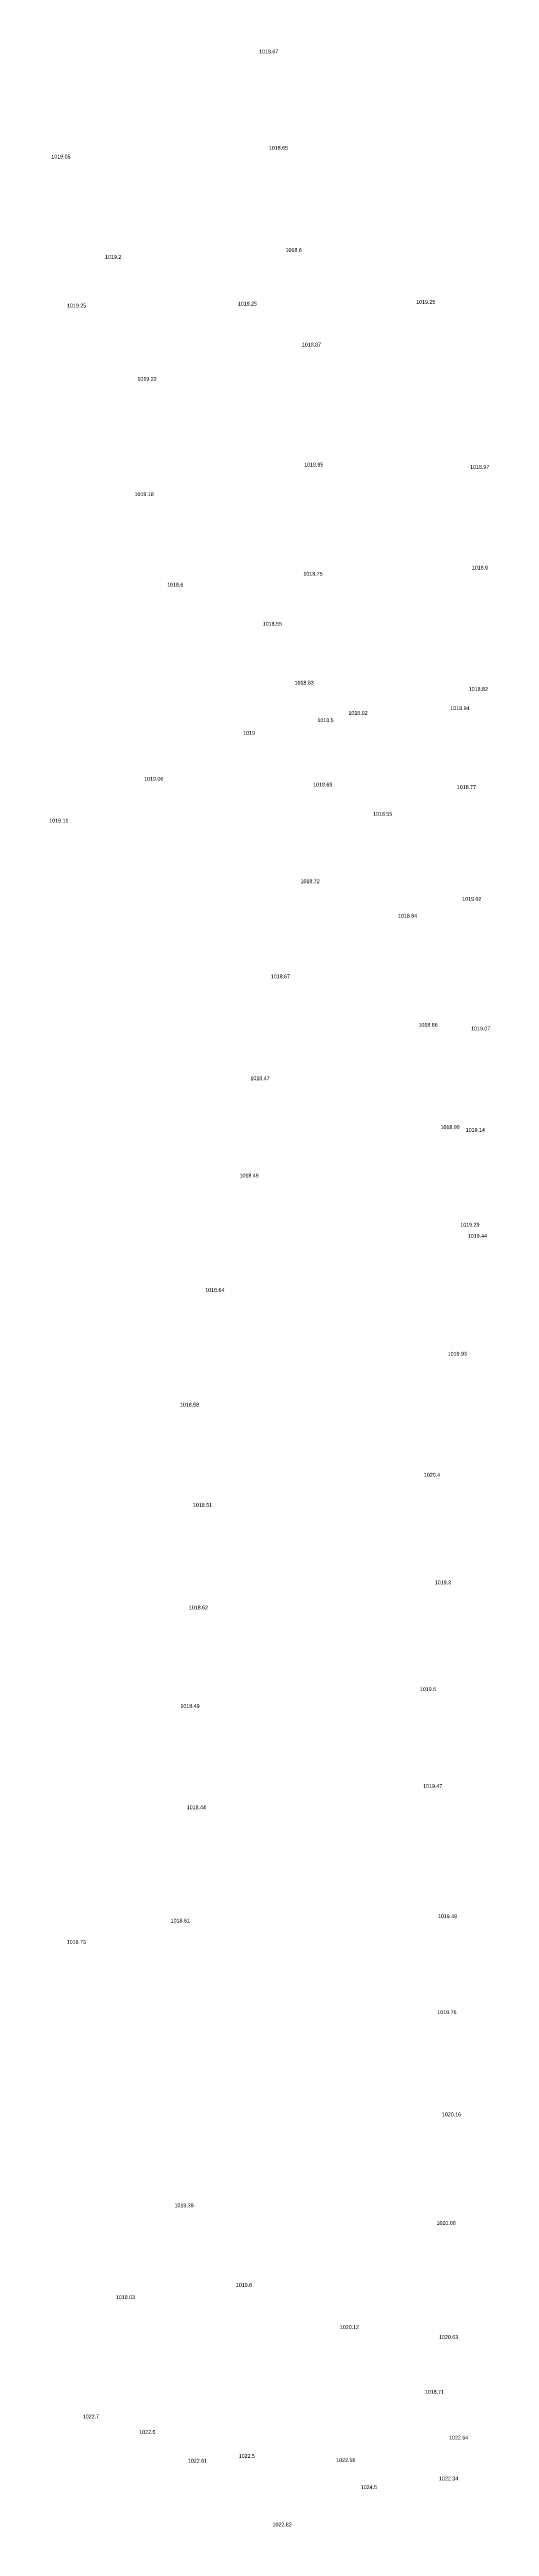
# Model space of a CAD drawing. Header units: inches. Extents: x 628884 to 629912, y 4519174 to 4520145.
# Drawn here: x 629038 to 629060.9, y 4519237.9 to 4519367.2 of the extents above; entities that cross this region are included whole.
import ezdxf

# ---------------------------------------------------------------- set-up
doc = ezdxf.new("R2010")
doc.units = ezdxf.units.IN
doc.header["$MEASUREMENT"] = 0

msp = doc.modelspace()

# ---------------------------------------------------------------- texts
for s, p in [('1018.67', (629048.89, 4519367.04, 1018.67)), ('1019.05', (629038.06, 4519361.55, 1019.05)), ('1018.65', (629049.4, 4519362.01, 1018.65)), ('1019.2', (629040.86, 4519356.31, 1019.2)), ('1018.6', (629050.27, 4519356.67, 1018.6)), ('1019.25', (629038.88, 4519353.77, 1019.25)), ('1019.25', (629047.78, 4519353.87, 1019.25)), ('1019.25', (629057.08, 4519353.96, 1019.25)), ('1018.87', (629051.12, 4519351.73, 1018.87)), ('1019.22', (629042.55, 4519349.94, 1019.22)), ('1018.95', (629051.24, 4519345.46, 1018.95)), ('1018.97', (629059.89, 4519345.34, 1018.97)), ('1019.18', (629042.4, 4519343.92, 1019.18)), ('1018.6', (629044.1, 4519339.19, 1018.6)), ('1018.75', (629051.2, 4519339.76, 1018.75)), ('1018.9', (629059.98, 4519340.08, 1018.9)), ('1018.55', (629049.08, 4519337.15, 1018.55)), ('1018.83', (629050.74, 4519334.07, 1018.83)), ('1018.94', (629058.86, 4519332.74, 1018.94)), ('1018.82', (629059.82, 4519333.74, 1018.82)), ('1019', (629048.06, 4519331.45, 1019)), ('1018.5', (629051.93, 4519332.11, 1018.5)), ('1018.92', (629053.55, 4519332.49, 1018.92)), ('1019.06', (629042.9, 4519329.05, 1019.06)), ('1018.68', (629051.71, 4519328.75, 1018.68)), ('1018.77', (629059.2, 4519328.62, 1018.77)), ('1019.11', (629037.95, 4519326.87, 1019.11)), ('1018.55', (629054.83, 4519327.22, 1018.55)), ('1018.72', (629051.05, 4519323.7, 1018.72)), ('1019.02', (629059.48, 4519322.78, 1019.02)), ('1018.64', (629056.13, 4519321.9, 1018.64)), ('1018.67', (629049.5, 4519318.73, 1018.67)), ('1018.86', (629057.2, 4519316.2, 1018.86)), ('1019.07', (629059.94, 4519316.01, 1019.07)), ('1018.47', (629048.44, 4519313.41, 1018.47)), ('1018.99', (629058.35, 4519310.86, 1018.99)), ('1019.14', (629059.66, 4519310.71, 1019.14)), ('1018.49', (629047.87, 4519308.33, 1018.49)), ('1019.29', (629059.38, 4519305.76, 1019.29)), ('1019.44', (629059.77, 4519305.18, 1019.44)), ('1018.64', (629046.08, 4519302.35, 1018.64)), ('1019.93', (629058.72, 4519299.02, 1019.93)), ('1018.58', (629044.76, 4519296.36, 1018.58)), ('1020.4', (629057.48, 4519292.7, 1020.4)), ('1018.51', (629045.44, 4519291.12, 1018.51)), ('1019.3', (629058.05, 4519287.08, 1019.3)), ('1018.62', (629045.23, 4519285.77, 1018.62)), ('1019.5', (629057.27, 4519281.5, 1019.5)), ('1018.49', (629044.79, 4519280.62, 1018.49)), ('1019.47', (629057.44, 4519276.44, 1019.47)), ('1018.44', (629045.12, 4519275.33, 1018.44)), ('1018.61', (629044.28, 4519269.41, 1018.61)), ('1019.49', (629058.21, 4519269.64, 1019.49)), ('1018.73', (629038.86, 4519268.3, 1018.73)), ('1019.76', (629058.18, 4519264.63, 1019.76)), ('1020.16', (629058.42, 4519259.29, 1020.16)), ('1019.39', (629044.48, 4519254.54, 1019.39)), ('1020.08', (629058.14, 4519253.62, 1020.08)), ('1019.6', (629047.68, 4519250.38, 1019.6)), ('1018.03', (629041.42, 4519249.74, 1018.03)), ('1020.12', (629053.1, 4519248.18, 1020.12)), ('1020.63', (629058.27, 4519247.66, 1020.63)), ('1018.71', (629057.53, 4519244.8, 1018.71)), ('1022.7', (629039.7, 4519243.51, 1022.7)), ('1022.5', (629042.64, 4519242.7, 1022.5)), ('1022.64', (629058.79, 4519242.41, 1022.64)), ('1022.61', (629045.18, 4519241.2, 1022.61)), ('1022.5', (629047.83, 4519241.45, 1022.5)), ('1022.18', (629052.91, 4519241.23, 1022.18)), ('1024.5', (629054.19, 4519239.82, 1024.5)), ('1022.34', (629058.27, 4519240.27, 1022.34)), ('1022.82', (629049.59, 4519237.87, 1022.82))]:
    msp.add_text(s, height=0.2).set_placement(p)

doc.saveas('drawing.dxf')
